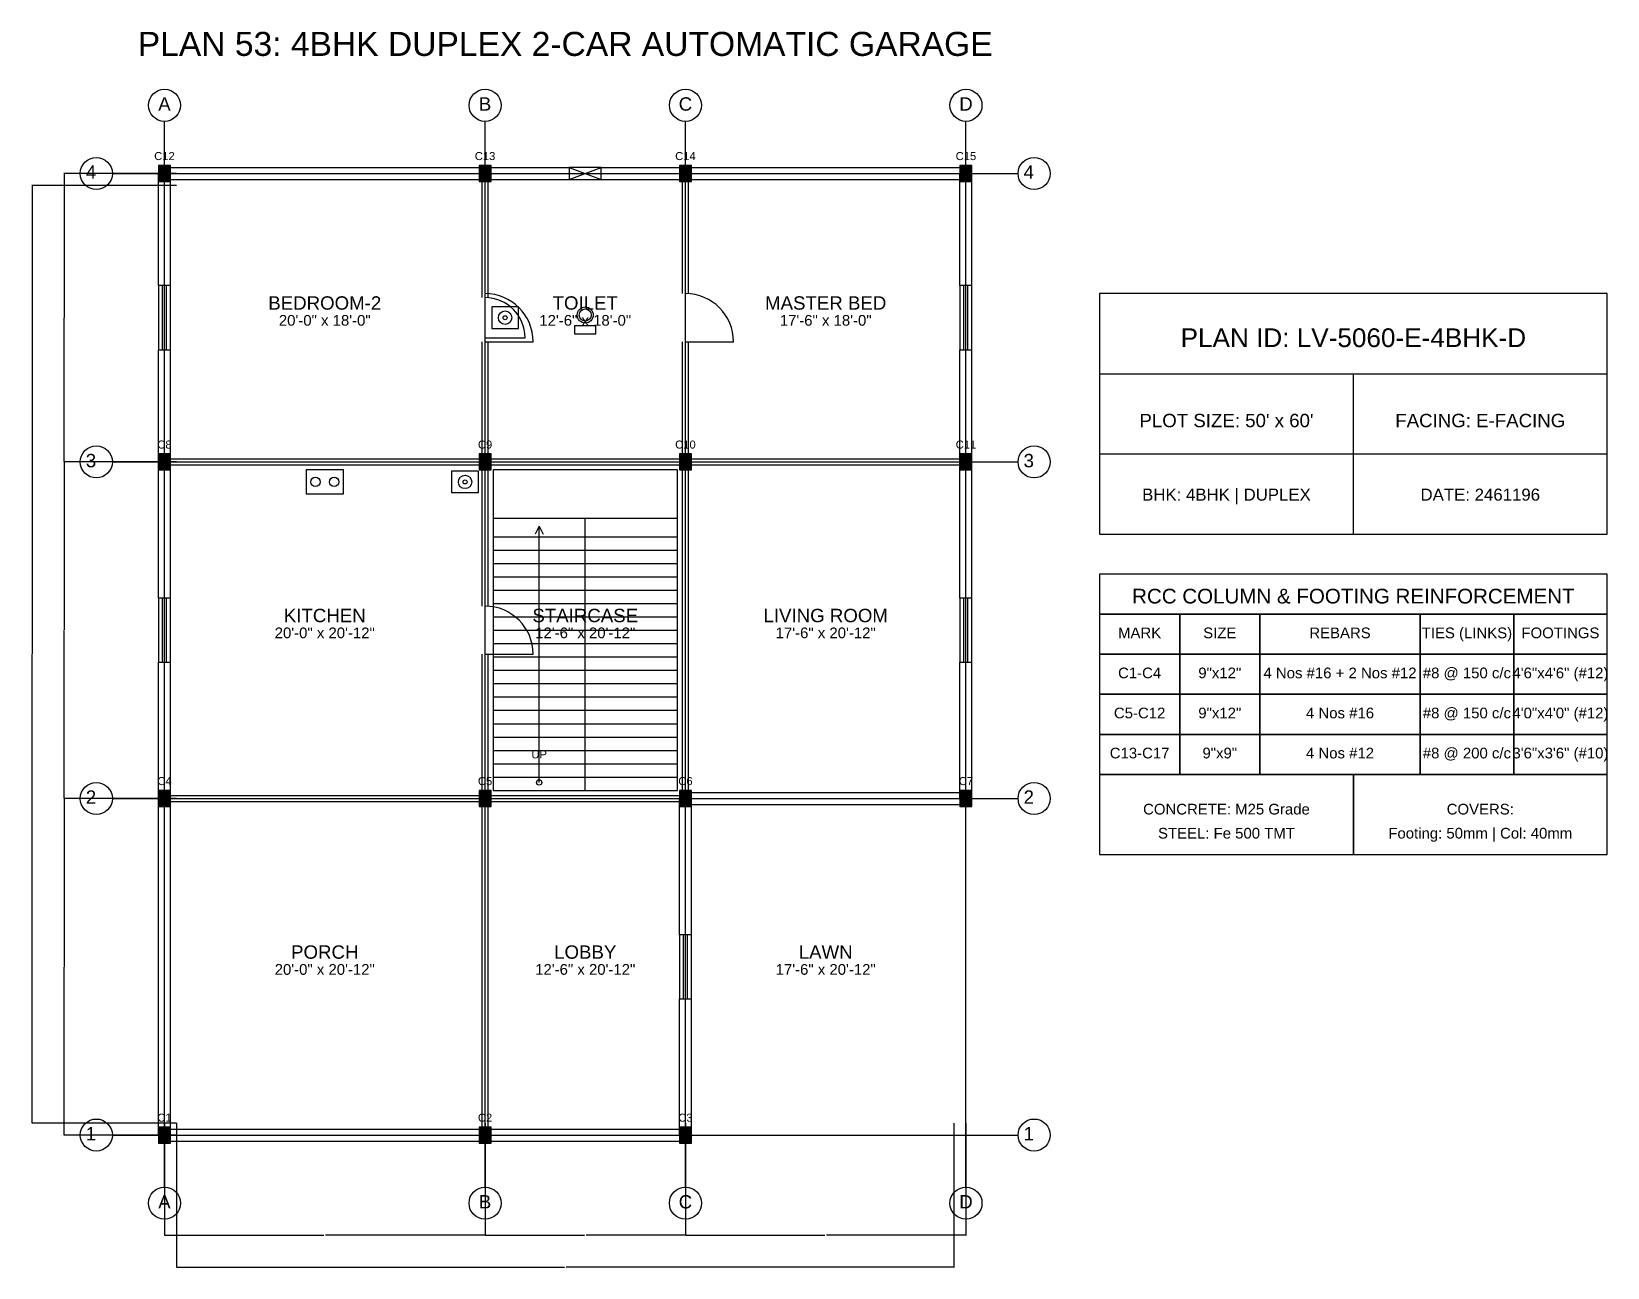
# Model space of a CAD drawing. Header units: inches. Extents: x -134 to 23580, y -99 to 23207.
# Drawn here: x 4900 to 6080, y 12401 to 13326 of the extents above; entities that cross this region are included whole.
import ezdxf
from ezdxf.enums import TextEntityAlignment as Align

# ---------------------------------------------------------------- set-up
doc = ezdxf.new("R2010")
doc.units = ezdxf.units.IN
doc.header["$MEASUREMENT"] = 0
doc.linetypes.add('CENTER', pattern=[2, 1.25, -0.25, 0.25, -0.25])
for name, color, linetype in [('A-COL-HATCH', 251, 'Continuous'), ('A-COLUMN', 1, 'Continuous'), ('A-DIM', 5, 'Continuous'), ('A-DOOR', 30, 'Continuous'), ('A-FIXTURE', 8, 'Continuous'), ('A-STAIR', 6, 'Continuous'), ('A-TEXT', 2, 'Continuous'), ('A-WALL-EXT', 7, 'Continuous'), ('A-WALL-INT', 9, 'Continuous'), ('A-WINDOW', 4, 'Continuous'), ('S-BEAM-FRAMING', 2, 'Continuous'), ('S-BUBBLE', 4, 'Continuous'), ('S-GRID-CENTER', 8, 'CENTER'), ('S-TABLE', 7, 'Continuous'), ('S-TEXT', 3, 'Continuous')]:
    doc.layers.add(name, color=color, linetype=linetype)
doc.styles.get("Standard").update_dxf_attribs({"font": 'arial.ttf'})
doc.dimstyles.get("Standard").update_dxf_attribs({"dimtxt": 0.18, "dimasz": 0.18, "dimexe": 0.18, "dimexo": 0.0625, "dimgap": 0.09, "dimtad": 0, "dimtih": 1, "dimtoh": 1, "dimdec": 4, "dimzin": 0, "dimdsep": 46, "dimtxsty": 'Standard', "dimcen": 0.09, "dimadec": 0, "dimazin": 0, "dimtfac": 1, "dimtdec": 4, "dimtofl": 0, "dimtmove": 0, "dimatfit": 3, "dimfxl": 1, "dimtolj": 1, "dimtzin": 0, "dimarcsym": 0})

msp = doc.modelspace()

# ---------------------------------------------------------------- texts
at = {"layer": 'A-TEXT'}
for s, height, p in [('PLAN 53: 4BHK DUPLEX 2-CAR AUTOMATIC GARAGE', 18, (5300, 13308)), ('C12', 6, (5000, 13230)), ('C13', 6, (5240, 13230)), ('C14', 6, (5390, 13230)), ('C15', 6, (5600, 13230)), ('BEDROOM-2', 10, (5120, 13118)), ('TOILET', 10, (5315, 13118)), ('MASTER BED', 10, (5495, 13118)), ('20\'-0" x 18\'-0"', 8, (5120, 13106)), ('12\'-6" x 18\'-0"', 8, (5315, 13106)), ('17\'-6" x 18\'-0"', 8, (5495, 13106)), ('PLAN ID: LV-5060-E-4BHK-D', 14, (5890, 13090)), ("PLOT SIZE: 50' x 60'", 10, (5795, 13030)), ('FACING: E-FACING', 10, (5985, 13030)), ('C8', 6, (5000, 13014)), ('C9', 6, (5240, 13014)), ('C10', 6, (5390, 13014)), ('C11', 6, (5600, 13014)), ('BHK: 4BHK | DUPLEX', 9, (5795, 12975)), ('DATE: 2461196', 9, (5985, 12975)), ('KITCHEN', 10, (5120, 12884)), ('STAIRCASE', 10, (5315, 12884)), ('LIVING ROOM', 10, (5495, 12884)), ('20\'-0" x 20\'-12"', 8, (5120, 12872)), ('12\'-6" x 20\'-12"', 8, (5315, 12872)), ('17\'-6" x 20\'-12"', 8, (5495, 12872)), ('UP', 6, (5280.5, 12782)), ('C4', 6, (5000, 12762)), ('C5', 6, (5240, 12762)), ('C6', 6, (5390, 12762)), ('C7', 6, (5600, 12762)), ('PORCH', 10, (5120, 12632)), ('LOBBY', 10, (5315, 12632)), ('LAWN', 10, (5495, 12632)), ('20\'-0" x 20\'-12"', 8, (5120, 12620)), ('12\'-6" x 20\'-12"', 8, (5315, 12620)), ('17\'-6" x 20\'-12"', 8, (5495, 12620)), ('C1', 6, (5000, 12510)), ('C2', 6, (5240, 12510)), ('C3', 6, (5390, 12510))]:
    msp.add_text(s, height=height, dxfattribs=at).set_placement(p, align=Align.CENTER)
at = {"layer": 'S-TEXT'}
for s, height, p in [('A', 10, (5000, 13267)), ('B', 10, (5240, 13267)), ('C', 10, (5390, 13267)), ('D', 10, (5600, 13267)), ('4', 10, (4945, 13216)), ('4', 10, (5647, 13216)), ('3', 10, (4945, 13000)), ('3', 10, (5647, 13000)), ('RCC COLUMN & FOOTING REINFORCEMENT', 11, (5890, 12898)), ('MARK', 8, (5730, 12872)), ('SIZE', 8, (5790, 12872)), ('REBARS', 8, (5880, 12872)), ('TIES (LINKS)', 8, (5975, 12872)), ('FOOTINGS', 8, (6045, 12872)), ('C1-C4', 8, (5730, 12842)), ('9"x12"', 8, (5790, 12842)), ('4 Nos #16 + 2 Nos #12', 8, (5880, 12842)), ('#8 @ 150 c/c', 8, (5975, 12842)), ('4\'6"x4\'6" (#12)', 8, (6045, 12842)), ('C5-C12', 8, (5730, 12812)), ('9"x12"', 8, (5790, 12812)), ('4 Nos #16', 8, (5880, 12812)), ('#8 @ 150 c/c', 8, (5975, 12812)), ('4\'0"x4\'0" (#12)', 8, (6045, 12812)), ('C13-C17', 8, (5730, 12782)), ('9"x9"', 8, (5790, 12782)), ('4 Nos #12', 8, (5880, 12782)), ('#8 @ 200 c/c', 8, (5975, 12782)), ('3\'6"x3\'6" (#10)', 8, (6045, 12782)), ('2', 10, (4945, 12748)), ('2', 10, (5647, 12748)), ('CONCRETE: M25 Grade', 8, (5795, 12740)), ('COVERS:', 8, (5985, 12740)), ('STEEL: Fe 500 TMT', 8, (5795, 12722)), ('Footing: 50mm | Col: 40mm', 8, (5985, 12722)), ('1', 10, (4945, 12496)), ('1', 10, (5647, 12496)), ('A', 10, (5000, 12445)), ('B', 10, (5240, 12445)), ('C', 10, (5390, 12445)), ('D', 10, (5600, 12445))]:
    msp.add_text(s, height=height, dxfattribs=at).set_placement(p, align=Align.CENTER)

# ---------------------------------------------------------------- blocks, each defined once
blk = doc.blocks.new('*D472')
at = {"layer": 'A-DIM', "color": 0, "lineweight": -2, "transparency": 16777216}
for p, q in [((5000, 12508.9), (5000, 12424.8)), ((5240, 12508.9), (5240, 12424.8)), ((5000.2, 12425), (5119.4, 12425)), ((5239.8, 12425), (5120.6, 12425))]:
    blk.add_line(p, q, dxfattribs=at)
at = {"layer": 'A-DIM', "color": 0, "transparency": 16777216}
for points in [[(5000.2, 12425), (5000.2, 12425), (5000, 12425)], [(5239.8, 12425), (5239.8, 12425), (5240, 12425)]]:
    blk.add_solid(points, dxfattribs=at)
at = {"layer": 'Defpoints', "color": 0, "transparency": 16777216}
for p in [(5000, 12509), (5240, 12509), (5240, 12425)]:
    blk.add_point(p, dxfattribs=at)
at = {"layer": 'A-DIM', "color": 0, "transparency": 16777216, "insert": (5120, 12425), "char_height": 0.18, "attachment_point": 5}
blk.add_mtext('\\A1;240.0000', dxfattribs=at)
blk = doc.blocks.new('*D473')
at = {"layer": 'A-DIM', "color": 0, "lineweight": -2, "transparency": 16777216}
for p, q in [((5240, 12508.9), (5240, 12424.8)), ((5390, 12508.9), (5390, 12424.8)), ((5240.2, 12425), (5314.4, 12425)), ((5389.8, 12425), (5315.6, 12425))]:
    blk.add_line(p, q, dxfattribs=at)
at = {"layer": 'A-DIM', "color": 0, "transparency": 16777216}
for points in [[(5240.2, 12425), (5240.2, 12425), (5240, 12425)], [(5389.8, 12425), (5389.8, 12425), (5390, 12425)]]:
    blk.add_solid(points, dxfattribs=at)
at = {"layer": 'Defpoints', "color": 0, "transparency": 16777216}
for p in [(5240, 12509), (5390, 12509), (5390, 12425)]:
    blk.add_point(p, dxfattribs=at)
at = {"layer": 'A-DIM', "color": 0, "transparency": 16777216, "insert": (5315, 12425), "char_height": 0.18, "attachment_point": 5}
blk.add_mtext('\\A1;150.0000', dxfattribs=at)
blk = doc.blocks.new('*D474')
at = {"layer": 'A-DIM', "color": 0, "lineweight": -2, "transparency": 16777216}
for p, q in [((5390, 12508.9), (5390, 12424.8)), ((5600, 12508.9), (5600, 12424.8)), ((5390.2, 12425), (5494.4, 12425)), ((5599.8, 12425), (5495.6, 12425))]:
    blk.add_line(p, q, dxfattribs=at)
at = {"layer": 'A-DIM', "color": 0, "transparency": 16777216}
for points in [[(5390.2, 12425), (5390.2, 12425), (5390, 12425)], [(5599.8, 12425), (5599.8, 12425), (5600, 12425)]]:
    blk.add_solid(points, dxfattribs=at)
at = {"layer": 'Defpoints', "color": 0, "transparency": 16777216}
for p in [(5390, 12509), (5600, 12509), (5600, 12425)]:
    blk.add_point(p, dxfattribs=at)
at = {"layer": 'A-DIM', "color": 0, "transparency": 16777216, "insert": (5495, 12425), "char_height": 0.18, "attachment_point": 5}
blk.add_mtext('\\A1;210.0000', dxfattribs=at)
blk = doc.blocks.new('*D475')
at = {"layer": 'A-DIM', "color": 0, "lineweight": -2, "transparency": 16777216}
for p, q in [((5009, 12508.9), (5009, 12400.8)), ((5591, 12508.9), (5591, 12400.8)), ((5009.2, 12401), (5299.4, 12401)), ((5590.8, 12401), (5300.6, 12401))]:
    blk.add_line(p, q, dxfattribs=at)
at = {"layer": 'A-DIM', "color": 0, "transparency": 16777216}
for points in [[(5009.2, 12401), (5009.2, 12401), (5009, 12401)], [(5590.8, 12401), (5590.8, 12401), (5591, 12401)]]:
    blk.add_solid(points, dxfattribs=at)
at = {"layer": 'Defpoints', "color": 0, "transparency": 16777216}
for p in [(5009, 12509), (5591, 12509), (5591, 12401)]:
    blk.add_point(p, dxfattribs=at)
at = {"layer": 'A-DIM', "color": 0, "transparency": 16777216, "insert": (5300, 12401), "char_height": 0.18, "attachment_point": 5}
blk.add_mtext('\\A1;582.0000', dxfattribs=at)
blk = doc.blocks.new('*D476')
at = {"layer": 'A-DIM', "color": 0, "lineweight": -2, "transparency": 16777216}
for p, q in [((5008.9, 12752), (4924.8, 12752)), ((4925, 12751.8), (4925, 12626.2)), ((4925, 12500.2), (4925, 12625.8)), ((5008.9, 12500), (4924.8, 12500))]:
    blk.add_line(p, q, dxfattribs=at)
at = {"layer": 'A-DIM', "color": 0, "transparency": 16777216}
for points in [[(4925, 12751.8), (4925, 12751.8), (4925, 12752)], [(4925, 12500.2), (4925, 12500.2), (4925, 12500)]]:
    blk.add_solid(points, dxfattribs=at)
at = {"layer": 'Defpoints', "color": 0, "transparency": 16777216}
for p in [(4925, 12752), (5009, 12752), (5009, 12500)]:
    blk.add_point(p, dxfattribs=at)
at = {"layer": 'A-DIM', "color": 0, "transparency": 16777216, "insert": (4925, 12626), "char_height": 0.18, "attachment_point": 5}
blk.add_mtext('\\A1;252.0000', dxfattribs=at)
blk = doc.blocks.new('*D477')
at = {"layer": 'A-DIM', "color": 0, "lineweight": -2, "transparency": 16777216}
for p, q in [((5008.9, 13004), (4924.8, 13004)), ((4925, 13003.8), (4925, 12878.2)), ((4925, 12752.2), (4925, 12877.8)), ((5008.9, 12752), (4924.8, 12752))]:
    blk.add_line(p, q, dxfattribs=at)
at = {"layer": 'A-DIM', "color": 0, "transparency": 16777216}
for points in [[(4925, 13003.8), (4925, 13003.8), (4925, 13004)], [(4925, 12752.2), (4925, 12752.2), (4925, 12752)]]:
    blk.add_solid(points, dxfattribs=at)
at = {"layer": 'Defpoints', "color": 0, "transparency": 16777216}
for p in [(4925, 13004), (5009, 13004), (5009, 12752)]:
    blk.add_point(p, dxfattribs=at)
at = {"layer": 'A-DIM', "color": 0, "transparency": 16777216, "insert": (4925, 12878), "char_height": 0.18, "attachment_point": 5}
blk.add_mtext('\\A1;252.0000', dxfattribs=at)
blk = doc.blocks.new('*D478')
at = {"layer": 'A-DIM', "color": 0, "lineweight": -2, "transparency": 16777216}
for p, q in [((5008.9, 13220), (4924.8, 13220)), ((4925, 13219.8), (4925, 13112.2)), ((4925, 13004.2), (4925, 13111.8)), ((5008.9, 13004), (4924.8, 13004))]:
    blk.add_line(p, q, dxfattribs=at)
at = {"layer": 'A-DIM', "color": 0, "transparency": 16777216}
for points in [[(4925, 13219.8), (4925, 13219.8), (4925, 13220)], [(4925, 13004.2), (4925, 13004.2), (4925, 13004)]]:
    blk.add_solid(points, dxfattribs=at)
at = {"layer": 'Defpoints', "color": 0, "transparency": 16777216}
for p in [(4925, 13220), (5009, 13220), (5009, 13004)]:
    blk.add_point(p, dxfattribs=at)
at = {"layer": 'A-DIM', "color": 0, "transparency": 16777216, "insert": (4925, 13112), "char_height": 0.18, "attachment_point": 5}
blk.add_mtext('\\A1;216.0000', dxfattribs=at)
blk = doc.blocks.new('*D479')
at = {"layer": 'A-DIM', "color": 0, "lineweight": -2, "transparency": 16777216}
for p, q in [((5008.9, 13211), (4900.8, 13211)), ((4901, 13210.8), (4901, 12860.2)), ((4901, 12509.2), (4901, 12859.8)), ((5008.9, 12509), (4900.8, 12509))]:
    blk.add_line(p, q, dxfattribs=at)
at = {"layer": 'A-DIM', "color": 0, "transparency": 16777216}
for points in [[(4901, 13210.8), (4901, 13210.8), (4901, 13211)], [(4901, 12509.2), (4901, 12509.2), (4901, 12509)]]:
    blk.add_solid(points, dxfattribs=at)
at = {"layer": 'Defpoints', "color": 0, "transparency": 16777216}
for p in [(4901, 13211), (5009, 13211), (5009, 12509)]:
    blk.add_point(p, dxfattribs=at)
at = {"layer": 'A-DIM', "color": 0, "transparency": 16777216, "insert": (4901, 12860), "char_height": 0.18, "attachment_point": 5}
blk.add_mtext('\\A1;702.0000', dxfattribs=at)

# ---------------------------------------------------------------- dimensions: what is measured, and where the dimension line sits
at = {"layer": 'A-DIM'}
for base, p1, p2, picture, middle in [((4925, 13220), (5009, 13004), (5009, 13220), '*D478', (4925, 13112)), ((4901, 13211), (5009, 12509), (5009, 13211), '*D479', (4901, 12860)), ((4925, 13004), (5009, 12752), (5009, 13004), '*D477', (4925, 12878)), ((4925, 12752), (5009, 12500), (5009, 12752), '*D476', (4925, 12626))]:
    dim = msp.add_linear_dim(base=base, p1=p1, p2=p2, angle=90, dimstyle='Standard', dxfattribs=at)
    dim.commit()
    dim.dimension.update_dxf_attribs({"geometry": picture, "text_midpoint": middle})
for base, p1, p2, picture, middle in [((5240, 12425), (5000, 12509), (5240, 12509), '*D472', (5120, 12425)), ((5591, 12401), (5009, 12509), (5591, 12509), '*D475', (5300, 12401)), ((5390, 12425), (5240, 12509), (5390, 12509), '*D473', (5315, 12425)), ((5600, 12425), (5390, 12509), (5600, 12509), '*D474', (5495, 12425))]:
    dim = msp.add_linear_dim(base=base, p1=p1, p2=p2, dimstyle='Standard', dxfattribs=at)
    dim.commit()
    dim.dimension.update_dxf_attribs({"geometry": picture, "text_midpoint": middle})

# ---------------------------------------------------------------- linework, layer by layer
at = {"layer": 'A-COL-HATCH'}
for points in [[(4995.5, 13214), (5004.5, 13214), (4995.5, 13226), (5004.5, 13226)], [(5235.5, 13214), (5244.5, 13214), (5235.5, 13226), (5244.5, 13226)], [(5385.5, 13214), (5394.5, 13214), (5385.5, 13226), (5394.5, 13226)], [(5595.5, 13214), (5604.5, 13214), (5595.5, 13226), (5604.5, 13226)], [(4995.5, 12998), (5004.5, 12998), (4995.5, 13010), (5004.5, 13010)], [(5235.5, 12998), (5244.5, 12998), (5235.5, 13010), (5244.5, 13010)], [(5385.5, 12998), (5394.5, 12998), (5385.5, 13010), (5394.5, 13010)], [(5595.5, 12998), (5604.5, 12998), (5595.5, 13010), (5604.5, 13010)], [(4995.5, 12746), (5004.5, 12746), (4995.5, 12758), (5004.5, 12758)], [(5235.5, 12746), (5244.5, 12746), (5235.5, 12758), (5244.5, 12758)], [(5385.5, 12746), (5394.5, 12746), (5385.5, 12758), (5394.5, 12758)], [(5595.5, 12746), (5604.5, 12746), (5595.5, 12758), (5604.5, 12758)], [(4995.5, 12494), (5004.5, 12494), (4995.5, 12506), (5004.5, 12506)], [(5235.5, 12494), (5244.5, 12494), (5235.5, 12506), (5244.5, 12506)], [(5385.5, 12494), (5394.5, 12494), (5385.5, 12506), (5394.5, 12506)]]:
    msp.add_solid(points, dxfattribs=at)
at = {"layer": 'A-COLUMN'}
for points in [[(4995.5, 13214), (5004.5, 13214), (5004.5, 13226), (4995.5, 13226)], [(5235.5, 13214), (5244.5, 13214), (5244.5, 13226), (5235.5, 13226)], [(5385.5, 13214), (5394.5, 13214), (5394.5, 13226), (5385.5, 13226)], [(5595.5, 13214), (5604.5, 13214), (5604.5, 13226), (5595.5, 13226)], [(4995.5, 12998), (5004.5, 12998), (5004.5, 13010), (4995.5, 13010)], [(5235.5, 12998), (5244.5, 12998), (5244.5, 13010), (5235.5, 13010)], [(5385.5, 12998), (5394.5, 12998), (5394.5, 13010), (5385.5, 13010)], [(5595.5, 12998), (5604.5, 12998), (5604.5, 13010), (5595.5, 13010)], [(4995.5, 12746), (5004.5, 12746), (5004.5, 12758), (4995.5, 12758)], [(5235.5, 12746), (5244.5, 12746), (5244.5, 12758), (5235.5, 12758)], [(5385.5, 12746), (5394.5, 12746), (5394.5, 12758), (5385.5, 12758)], [(5595.5, 12746), (5604.5, 12746), (5604.5, 12758), (5595.5, 12758)], [(4995.5, 12494), (5004.5, 12494), (5004.5, 12506), (4995.5, 12506)], [(5235.5, 12494), (5244.5, 12494), (5244.5, 12506), (5235.5, 12506)], [(5385.5, 12494), (5394.5, 12494), (5394.5, 12506), (5385.5, 12506)]]:
    msp.add_lwpolyline(points, close=True, dxfattribs=at)
at = {"layer": 'A-DOOR'}
for p, q in [((5240, 13097), (5270, 13097)), ((5240, 13094), (5276, 13094)), ((5390, 13094), (5426, 13094)), ((5240, 12860), (5276, 12860))]:
    msp.add_line(p, q, dxfattribs=at)
for centre, radius in [((5240, 13094), 36), ((5240, 13097), 30), ((5390, 13094), 36), ((5240, 12860), 36)]:
    msp.add_arc(centre, radius, 0, 90, dxfattribs=at)
at = {"layer": 'A-FIXTURE'}
for points in [[(5245, 13104), (5265, 13104), (5265, 13120), (5245, 13120)], [(5307, 13100), (5323, 13100), (5323, 13106), (5307, 13106)], [(5106, 12980), (5134, 12980), (5134, 12998), (5106, 12998)], [(5215, 12981), (5235, 12981), (5235, 12997), (5215, 12997)]]:
    msp.add_lwpolyline(points, close=True, dxfattribs=at)
for centre, radius in [((5315, 13114), 6), ((5255, 13112), 5), ((5255, 13112), 1.5), ((5315, 13114), 4.5), ((5113, 12989), 3.5), ((5127, 12989), 3.5), ((5225, 12989), 5), ((5225, 12989), 1.5)]:
    msp.add_circle(centre, radius, dxfattribs=at)
at = {"layer": 'A-STAIR'}
for p, q in [((5246, 12962), (5384, 12962)), ((5280.5, 12956), (5277.5, 12950)), ((5280.5, 12764), (5280.5, 12956)), ((5280.5, 12956), (5283.5, 12950)), ((5315, 12758), (5315, 12962)), ((5246, 12948), (5315, 12948)), ((5315, 12948), (5384, 12948)), ((5246, 12938), (5315, 12938)), ((5315, 12938), (5384, 12938)), ((5246, 12928), (5315, 12928)), ((5315, 12928), (5384, 12928)), ((5246, 12918), (5315, 12918)), ((5246, 12908), (5315, 12908)), ((5315, 12918), (5384, 12918)), ((5315, 12908), (5384, 12908)), ((5246, 12898), (5315, 12898)), ((5315, 12898), (5384, 12898)), ((5246, 12888), (5315, 12888)), ((5315, 12888), (5384, 12888)), ((5246, 12878), (5315, 12878)), ((5315, 12878), (5384, 12878)), ((5246, 12868), (5315, 12868)), ((5315, 12868), (5384, 12868)), ((5246, 12858), (5315, 12858)), ((5246, 12848), (5315, 12848)), ((5315, 12858), (5384, 12858)), ((5315, 12848), (5384, 12848)), ((5246, 12838), (5315, 12838)), ((5315, 12838), (5384, 12838)), ((5246, 12828), (5315, 12828)), ((5315, 12828), (5384, 12828)), ((5246, 12818), (5315, 12818)), ((5315, 12818), (5384, 12818)), ((5246, 12808), (5315, 12808)), ((5315, 12808), (5384, 12808)), ((5246, 12798), (5315, 12798)), ((5315, 12798), (5384, 12798)), ((5246, 12788), (5315, 12788)), ((5246, 12778), (5315, 12778)), ((5315, 12788), (5384, 12788)), ((5315, 12778), (5384, 12778)), ((5246, 12768), (5315, 12768)), ((5315, 12768), (5384, 12768))]:
    msp.add_line(p, q, dxfattribs=at)
msp.add_lwpolyline([(5246, 12758), (5384, 12758), (5384, 12998), (5246, 12998)], close=True, dxfattribs=at)
msp.add_circle((5280.5, 12764), 2, dxfattribs=at)
at = {"layer": 'A-WALL-EXT'}
for p, q in [((4995.5, 13136), (4995.5, 13220)), ((5000, 13224.5), (5240, 13224.5)), ((5000, 13215.5), (5240, 13215.5)), ((5004.5, 13136), (5004.5, 13220)), ((5240, 13224.5), (5303, 13224.5)), ((5240, 13215.5), (5303, 13215.5)), ((5327, 13224.5), (5390, 13224.5)), ((5327, 13215.5), (5390, 13215.5)), ((5390, 13224.5), (5600, 13224.5)), ((5390, 13215.5), (5600, 13215.5)), ((5595.5, 13136), (5595.5, 13220)), ((5604.5, 13136), (5604.5, 13220)), ((4995.5, 13004), (4995.5, 13088)), ((5004.5, 13004), (5004.5, 13088)), ((5595.5, 13004), (5595.5, 13088)), ((5604.5, 13004), (5604.5, 13088)), ((5700, 13070), (6080, 13070)), ((5890, 12950), (5890, 13070)), ((4995.5, 12902), (4995.5, 13004)), ((5004.5, 12902), (5004.5, 13004)), ((5595.5, 12902), (5595.5, 13004)), ((5604.5, 12902), (5604.5, 13004)), ((5700, 13010), (6080, 13010)), ((4995.5, 12752), (4995.5, 12854)), ((5004.5, 12752), (5004.5, 12854)), ((5595.5, 12752), (5595.5, 12854)), ((5604.5, 12752), (5604.5, 12854)), ((5390, 12756.5), (5600, 12756.5)), ((4995.5, 12500), (4995.5, 12752)), ((5004.5, 12500), (5004.5, 12752)), ((5385.5, 12650), (5385.5, 12752)), ((5390, 12747.5), (5600, 12747.5)), ((5394.5, 12650), (5394.5, 12752)), ((5385.5, 12500), (5385.5, 12602)), ((5394.5, 12500), (5394.5, 12602)), ((5000, 12504.5), (5240, 12504.5)), ((5000, 12495.5), (5240, 12495.5)), ((5240, 12504.5), (5390, 12504.5)), ((5240, 12495.5), (5390, 12495.5))]:
    msp.add_line(p, q, dxfattribs=at)
msp.add_lwpolyline([(5700, 12950), (6080, 12950), (6080, 13130), (5700, 13130)], close=True, dxfattribs=at)
at = {"layer": 'A-WALL-INT'}
for p, q in [((5237.75, 13127), (5237.75, 13220)), ((5242.25, 13127), (5242.25, 13220)), ((5387.75, 13130), (5387.75, 13220)), ((5392.25, 13130), (5392.25, 13220)), ((5237.75, 13004), (5237.75, 13094)), ((5242.25, 13004), (5242.25, 13094)), ((5387.75, 13004), (5387.75, 13094)), ((5392.25, 13004), (5392.25, 13094)), ((5000, 13006.25), (5240, 13006.25)), ((5000, 13001.75), (5240, 13001.75)), ((5237.75, 12896), (5237.75, 13004)), ((5240, 13006.25), (5390, 13006.25)), ((5240, 13001.75), (5390, 13001.75)), ((5242.25, 12896), (5242.25, 13004)), ((5387.75, 12752), (5387.75, 13004)), ((5390, 13006.25), (5600, 13006.25)), ((5390, 13001.75), (5600, 13001.75)), ((5392.25, 12752), (5392.25, 13004)), ((5237.75, 12752), (5237.75, 12860)), ((5242.25, 12752), (5242.25, 12860)), ((5000, 12754.25), (5240, 12754.25)), ((5240, 12754.25), (5390, 12754.25)), ((5000, 12749.75), (5240, 12749.75)), ((5237.75, 12500), (5237.75, 12752)), ((5240, 12749.75), (5390, 12749.75)), ((5242.25, 12500), (5242.25, 12752))]:
    msp.add_line(p, q, dxfattribs=at)
at = {"layer": 'A-WINDOW'}
for p, q in [((5303, 13215.5), (5327, 13224.5)), ((5303, 13224.5), (5327, 13215.5)), ((4998.5, 13088), (4998.5, 13136)), ((5001.5, 13088), (5001.5, 13136)), ((5598.5, 13088), (5598.5, 13136)), ((5601.5, 13088), (5601.5, 13136)), ((4998.5, 12854), (4998.5, 12902)), ((5001.5, 12854), (5001.5, 12902)), ((5598.5, 12854), (5598.5, 12902)), ((5601.5, 12854), (5601.5, 12902)), ((5388.5, 12602), (5388.5, 12650)), ((5391.5, 12602), (5391.5, 12650))]:
    msp.add_line(p, q, dxfattribs=at)
for points in [[(5303, 13215.5), (5327, 13215.5), (5327, 13224.5), (5303, 13224.5)], [(4995.5, 13088), (5004.5, 13088), (5004.5, 13136), (4995.5, 13136)], [(5595.5, 13088), (5604.5, 13088), (5604.5, 13136), (5595.5, 13136)], [(4995.5, 12854), (5004.5, 12854), (5004.5, 12902), (4995.5, 12902)], [(5595.5, 12854), (5604.5, 12854), (5604.5, 12902), (5595.5, 12902)], [(5385.5, 12602), (5394.5, 12602), (5394.5, 12650), (5385.5, 12650)]]:
    msp.add_lwpolyline(points, close=True, dxfattribs=at)
at = {"layer": 'S-BEAM-FRAMING'}
for p, q in [((5000, 12500), (5000, 13220)), ((5000, 13220), (5600, 13220)), ((5240, 12500), (5240, 13220)), ((5390, 12500), (5390, 13220)), ((5600, 12500), (5600, 13220)), ((5000, 13004), (5600, 13004)), ((5000, 12752), (5600, 12752)), ((5000, 12500), (5600, 12500))]:
    msp.add_line(p, q, dxfattribs=at)
at = {"layer": 'S-BUBBLE'}
for centre in [(5000, 13271), (5240, 13271), (5390, 13271), (5600, 13271), (4949, 13220), (5651, 13220), (4949, 13004), (5651, 13004), (4949, 12752), (5651, 12752), (4949, 12500), (5651, 12500), (5000, 12449), (5240, 12449), (5390, 12449), (5600, 12449)]:
    msp.add_circle(centre, 12, dxfattribs=at)
at = {"layer": 'S-GRID-CENTER'}
for p, q in [((5000, 12461), (5000, 13259)), ((5240, 12461), (5240, 13259)), ((5390, 12461), (5390, 13259)), ((5600, 12461), (5600, 13259)), ((4961, 13220), (5639, 13220)), ((4961, 13004), (5639, 13004)), ((4961, 12752), (5639, 12752)), ((4961, 12500), (5639, 12500))]:
    msp.add_line(p, q, dxfattribs=at)
at = {"layer": 'S-TABLE'}
for points in [[(5700, 12890), (6080, 12890), (6080, 12920), (5700, 12920)], [(5700, 12860), (5760, 12860), (5760, 12890), (5700, 12890)], [(5760, 12860), (5820, 12860), (5820, 12890), (5760, 12890)], [(5820, 12860), (5940, 12860), (5940, 12890), (5820, 12890)], [(5940, 12860), (6010, 12860), (6010, 12890), (5940, 12890)], [(6010, 12860), (6080, 12860), (6080, 12890), (6010, 12890)], [(5700, 12830), (5760, 12830), (5760, 12860), (5700, 12860)], [(5760, 12830), (5820, 12830), (5820, 12860), (5760, 12860)], [(5820, 12830), (5940, 12830), (5940, 12860), (5820, 12860)], [(5940, 12830), (6010, 12830), (6010, 12860), (5940, 12860)], [(6010, 12830), (6080, 12830), (6080, 12860), (6010, 12860)], [(5700, 12800), (5760, 12800), (5760, 12830), (5700, 12830)], [(5760, 12800), (5820, 12800), (5820, 12830), (5760, 12830)], [(5820, 12800), (5940, 12800), (5940, 12830), (5820, 12830)], [(5940, 12800), (6010, 12800), (6010, 12830), (5940, 12830)], [(6010, 12800), (6080, 12800), (6080, 12830), (6010, 12830)], [(5700, 12770), (5760, 12770), (5760, 12800), (5700, 12800)], [(5760, 12770), (5820, 12770), (5820, 12800), (5760, 12800)], [(5820, 12770), (5940, 12770), (5940, 12800), (5820, 12800)], [(5940, 12770), (6010, 12770), (6010, 12800), (5940, 12800)], [(6010, 12770), (6080, 12770), (6080, 12800), (6010, 12800)], [(5700, 12710), (5890, 12710), (5890, 12770), (5700, 12770)], [(5890, 12710), (6080, 12710), (6080, 12770), (5890, 12770)]]:
    msp.add_lwpolyline(points, close=True, dxfattribs=at)

msp.set_redraw_order([(e.dxf.handle, doc.entitydb.next_handle()) for e in msp.query("TEXT MTEXT ATTDEF DIMENSION ARC_DIMENSION")])  # texts and dimensions are drawn at this point

doc.saveas('drawing.dxf')
